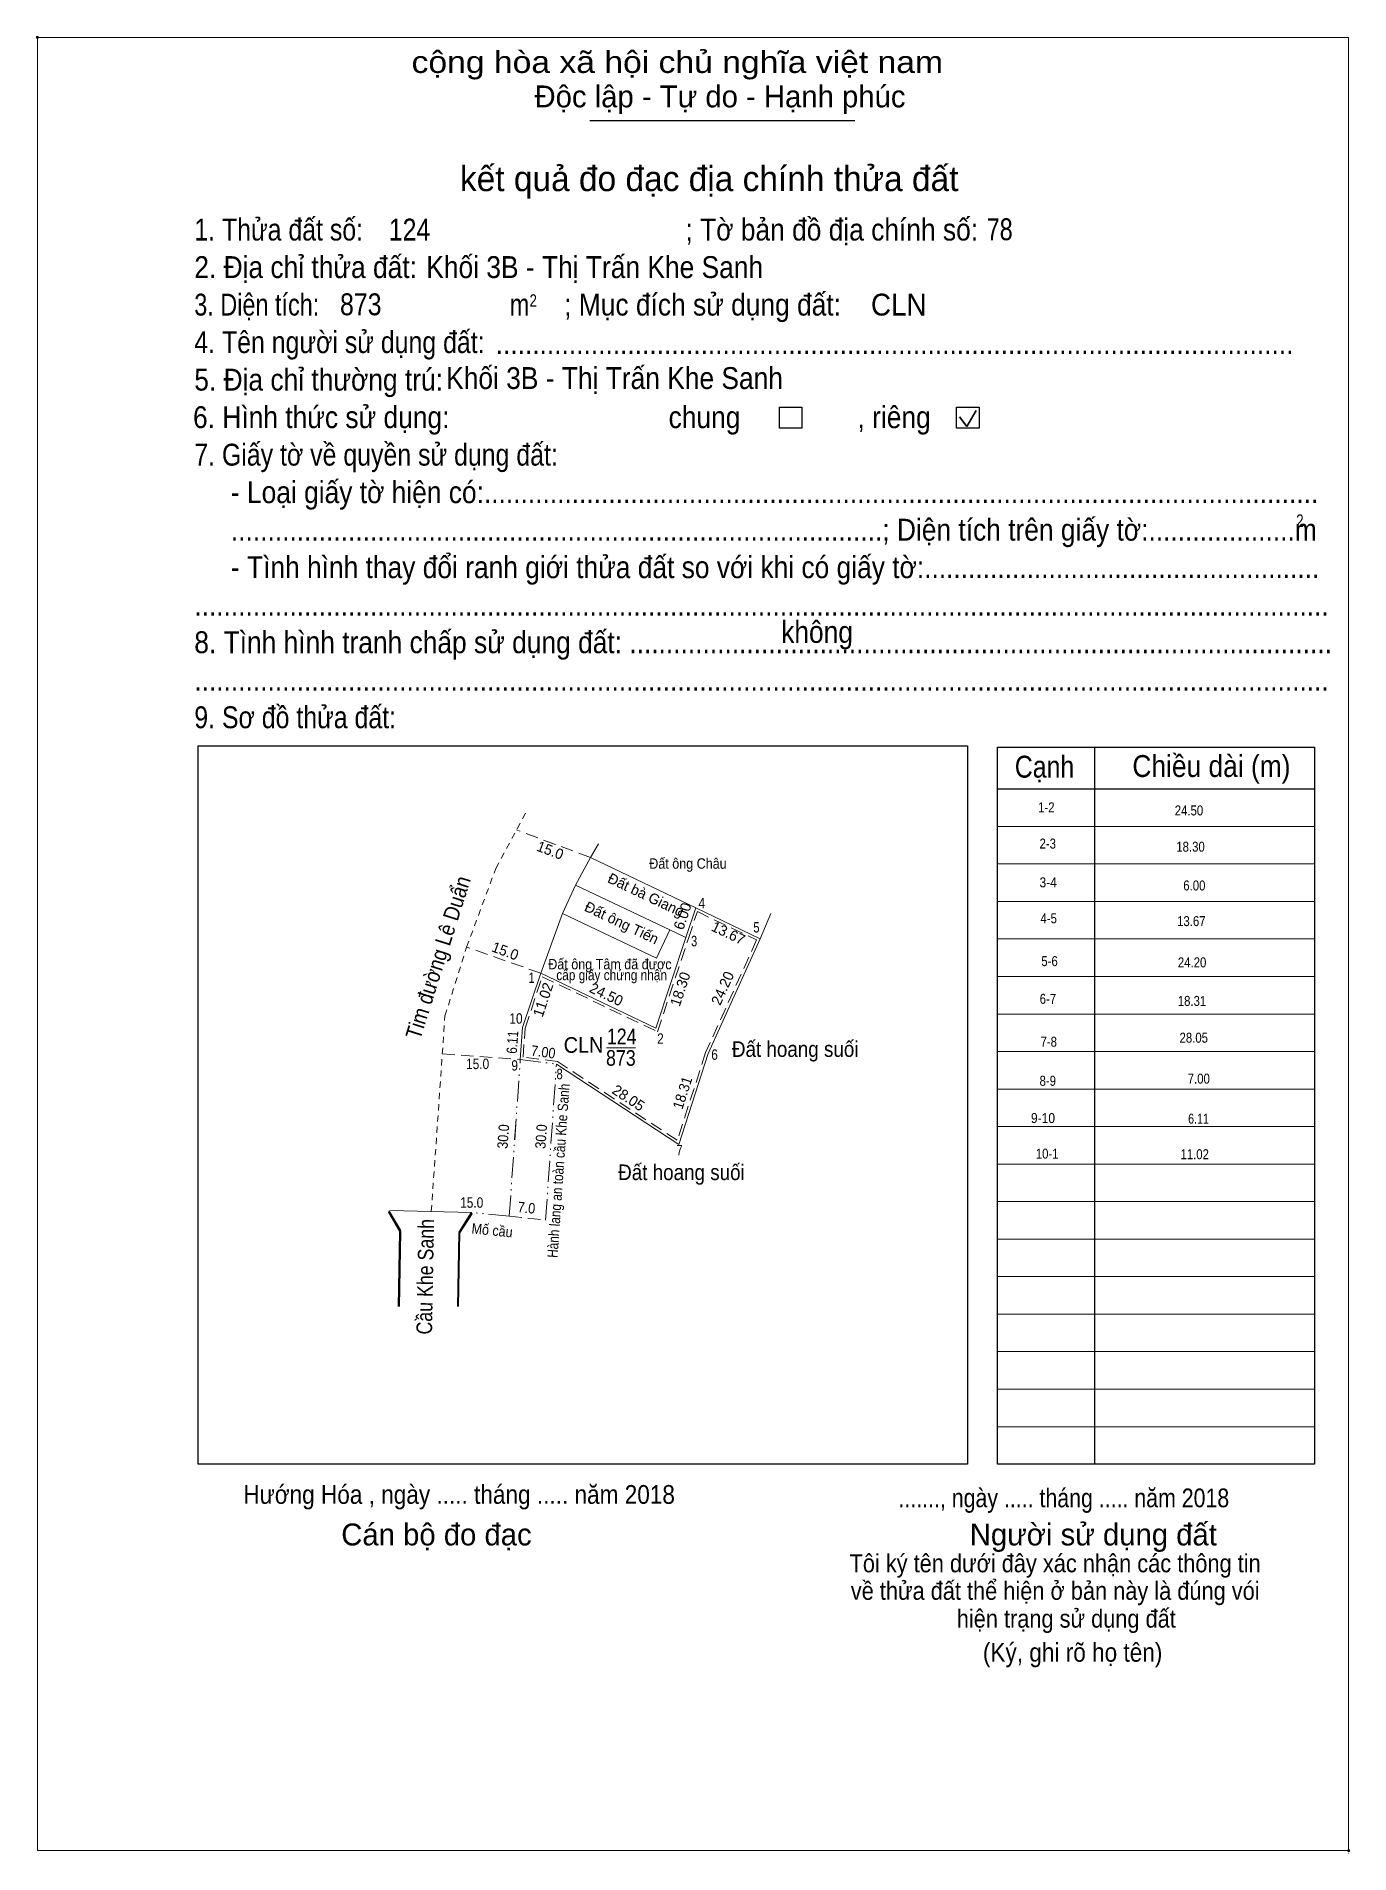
# Model space of a CAD drawing. Header units: metres. Extents: x 549959 to 551974, y 1838417 to 1838954.
# Drawn here: x 551596 to 551974, y 1838431 to 1838954 of the extents above; entities that cross this region are included whole.
import ezdxf
from ezdxf.enums import TextEntityAlignment as Align

# ---------------------------------------------------------------- set-up
doc = ezdxf.new("R2010")
doc.units = ezdxf.units.M
doc.header["$LTSCALE"] = 1.2
doc.header["$PDMODE"] = 32
doc.header["$PDSIZE"] = 0.6
for name, pattern in [('DASH_DOUBLE_DOT', [9.2, 5, -1.2, 0.3, -1.2, 0.3, -1.2]), ('DOTTED', [1.5, 0.3, -1.2]), ('MEDIUM_DASHED', [4.5, 3, -1.5]), ('SHORT_DASHED', [2.7, 1.5, -1.2])]:
    doc.linetypes.add(name, pattern=pattern)
for name, color, linetype, lineweight in [('1', 7, 'DOTTED', 13), ('10', 7, 'Continuous', 13), ('7', 7, 'Continuous', 13)]:
    doc.layers.add(name, color=color, linetype=linetype, lineweight=lineweight)
doc.layers.add('30', color=7, linetype='Continuous')
doc.layers.add('6', color=7, linetype='Continuous')

msp = doc.modelspace()

# ---------------------------------------------------------------- texts
at = {"layer": '1', "width": 0.9}
msp.add_text('Hướng Hóa , ngày ..... tháng ..... năm 2018', height=5.4, dxfattribs=at).set_placement((551655.62, 1838531.51))
at = {"layer": '10'}
for s, rotation, p in [('15.0', 339.471, (551743.419, 1838718.239)), ('Đất bà Giang', 334.537, (551770.84, 1838705.473)), ('Đất ông Tiến', 334.537, (551763.87, 1838697.427)), ('6.00', 71.625, (551783.453, 1838700.212)), ('13.67', 334.429, (551794.563, 1838694.481)), ('15.0', 339.471, (551730.479, 1838689.259)), ('11.02', 71.532, (551743.328, 1838676.165)), ('24.50', 334.513, (551759.455, 1838676.825)), ('18.30', 71.654, (551782.781, 1838679.238)), ('24.20', 65.648, (551794.928, 1838679.332)), ('28.05', 326.706, (551765.652, 1838647.136))]:
    msp.add_text(s, height=3, rotation=rotation, dxfattribs=at).set_placement(p, align=Align.CENTER)
for s, height, width, p in [('Đất ông Châu', 3, 0.9, (551783.585, 1838714.35)), ('Đất ông Tâm đã được ', 3, 0.9, (551761.63, 1838685.38)), ('cấp giấy chứng nhận', 3, 0.85, (551761.625, 1838682.26)), ('CLN', 4.5, 0.95, (551753.545, 1838661.36)), ('124', 4.5, 0.85, (551764.515, 1838663.83)), ('Đất hoang suối', 4.5, 0.9, (551814.46, 1838660.18)), ('15.0', 3, 0.85, (551723.05, 1838656.66)), ('873', 4.5, 0.85, (551764.275, 1838657.62)), ('Đất hoang suối', 4.5, 0.9, (551781.72, 1838624.71)), ('15.0', 3, 0.85, (551721.35, 1838616.74))]:
    msp.add_text(s, height=height, dxfattribs=dict(at, width=width)).set_placement(p, align=Align.CENTER)
for s, height, rotation, width, p in [('Tim đường Lê Duẩn', 4.5, 72.495, 0.9, (551713.826, 1838688.128)), ('6.11', 2.999, 85.961, 0.85, (551734.554, 1838664.309)), ('7.00', 3, 352.54, 0.9, (551741.755, 1838660.116)), ('18.31', 3, 72.09, 0.95, (551783.429, 1838649.384)), ('Hành lang an toàn cầu Khe Sanh', 3, 86.004, 0.85, (551747.799, 1838627.305)), ('30.0', 3, 86.01, 0.9, (551731.912, 1838637.156)), ('30.0', 3, 86.01, 0.9, (551742.812, 1838637.156)), ('7.0', 3, 354.094, 0.9, (551736.971, 1838615.267)), ('Cầu Khe Sanh', 4.5, 88.966, 0.85, (551710.212, 1838596.849)), ('Mố cầu', 3, 354.235, 0.9, (551727.084, 1838608.772))]:
    msp.add_text(s, height=height, rotation=rotation, dxfattribs=dict(at, width=width)).set_placement(p, align=Align.CENTER)
for s, width, p in [(' 4', 0.85, (551788.51, 1838702.96)), (' 5', 0.8, (551804.19, 1838695.99)), (' 3', 0.8, (551786.26, 1838692.04)), (' 1', 0.75, (551739.41, 1838681.47)), (' 10', 0.85, (551735.99, 1838669.74)), (' 2', 0.85, (551776.61, 1838663.94)), (' 9', 0.85, (551734.66, 1838656.22)), (' 6', 0.85, (551792.19, 1838659.34)), (' 8', 0.8, (551747.55, 1838653.76)), (' 7', 0.8, (551782.05, 1838631.84))]:
    msp.add_text(s, height=3, dxfattribs=dict(at, width=width)).set_placement(p, align=Align.RIGHT)
at = {"layer": '30'}
for s, width, p in [('1-2', 0.85, (551889.11, 1838730.59)), ('24.50', 0.85, (551931.89, 1838729.69)), ('2-3', 0.85, (551889.51, 1838720.15)), ('18.30', 0.85, (551932.34, 1838719.25)), ('3-4', 0.9, (551889.78, 1838708.99)), ('6.00', 0.85, (551932.52, 1838708.09)), ('4-5', 0.85, (551889.79, 1838698.64)), ('13.67', 0.85, (551932.57, 1838697.83)), ('5-6', 0.85, (551890.03, 1838686.31)), ('24.20', 0.85, (551932.79, 1838685.95)), ('6-7', 0.85, (551889.56, 1838675.45)), ('18.31', 0.85, (551932.76, 1838674.85)), ('7-8', 0.85, (551889.8, 1838663.1)), ('28.05', 0.85, (551933.27, 1838664.26)), ('8-9', 0.85, (551889.52, 1838651.86)), ('7.00', 0.85, (551933.81, 1838652.48)), ('9-10', 0.9, (551889.25, 1838641.13)), ('6.11', 0.8, (551933.54, 1838640.96)), ('10-1', 0.85, (551890.26, 1838630.88)), ('11.02', 0.85, (551933.54, 1838630.72))]:
    msp.add_text(s, height=2.88, dxfattribs=dict(at, width=width)).set_placement(p, align=Align.RIGHT)
at = {"layer": '6', "width": 0.95}
msp.add_text('CLN', height=6.3, dxfattribs=at).set_placement((551836.26, 1838873.6))
at = {"layer": '7'}
for s, height, width, p in [('cộng hòa xã hội chủ nghĩa việt nam', 6.3, 1.15, (551704.04, 1838943.44)), ('1. Thửa đất số:', 6.3, 0.85, (551641.5, 1838895.2)), ('124', 6.3, 0.85, (551697.48, 1838895.2)), ('; Tờ bản đồ địa chính số:', 6.3, 0.9, (551782.88, 1838895.2)), ('78', 6.3, 0.8, (551869.56, 1838895.29)), ('2. Địa chỉ thửa đất:', 6.3, 0.9, (551641.5, 1838884.4)), ('Khối 3B - Thị Trấn Khe Sanh', 6.3, 0.9, (551708.28, 1838884.4)), ('3. Diện tích:', 6.3, 0.8, (551641.5, 1838873.6)), ('873', 6.3, 0.85, (551683.44, 1838873.69)), ('m', 6.3, 0.8, (551732.3, 1838873.6)), ('2', 3.6, 0.8, (551737.98, 1838876.12)), ('; Mục đích sử dụng đất:', 6.3, 0.9, (551747.96, 1838873.6)), ('4. Tên người sử dụng đất:', 6.3, 0.85, (551641.5, 1838862.8)), ('     .............................................................................................................', 6.3, 0.9, (551717.71, 1838862.54)), ('5. Địa chỉ thường trú:', 6.3, 0.9, (551641.5, 1838852)), ('Khối 3B - Thị Trấn Khe Sanh', 6.3, 0.9, (551713.99, 1838852.45)), ('6. Hình thức sử dụng:', 6.3, 0.9, (551641.14, 1838841.2)), ('chung                , riêng', 6.3, 0.9, (551778.02, 1838841.2)), ('7. Giấy tờ về quyền sử dụng đất:', 6.3, 0.85, (551641.5, 1838830.4)), ('     - Loại giấy tờ hiện có:..................................................................................................................', 6.3, 0.9, (551641.5, 1838819.6)), ('     .........................................................................................; Diện tích trên giấy tờ:....................m', 6.3, 0.9, (551641.5, 1838808.8)), ('2', 3.6, 0.8, (551958.66, 1838812.76)), ('     - Tình hình thay đổi ranh giới thửa đất so với khi có giấy tờ:......................................................', 6.3, 0.9, (551641.5, 1838798)), ('...........................................................................................................................................................', 6.3, 0.9, (551641.5, 1838787.2)), ('không', 6.3, 0.9, (551810.42, 1838779.37)), ('8. Tình hình tranh chấp sử dụng đất: ................................................................................................', 6.3, 0.9, (551641.5, 1838776.4)), ('...........................................................................................................................................................', 6.3, 0.9, (551641.5, 1838765.6)), ('9. Sơ đồ thửa đất:', 6.3, 0.85, (551641.5, 1838754.8)), ('Chiều dài (m)', 6.3, 0.9, (551911.5, 1838740.76)), ('Cạnh', 6.3, 0.85, (551877.66, 1838740.58)), ('......., ngày ..... tháng ..... năm 2018', 5.4, 0.85, (551844.18, 1838530.52)), ('(Ký, ghi rõ họ tên)', 5.4, 0.9, (551868.48, 1838486.06))]:
    msp.add_text(s, height=height, dxfattribs=dict(at, width=width)).set_placement(p)
for s, p in [('Độc lập - Tự do - Hạnh phúc', (551739.42, 1838933.54)), ('Cán bộ đo đạc', (551683.8, 1838519.54)), ('Người sử dụng đất', (551864.7, 1838519.54))]:
    msp.add_text(s, height=6.3, dxfattribs=at).set_placement(p)
for s, height, p in [('kết quả đo đạc địa chính thửa đất', 7.2, (551789.705, 1838909.42)), ('.', 1.8, (551973.752, 1838430.8))]:
    msp.add_text(s, height=height, dxfattribs=at).set_placement(p, align=Align.CENTER)
at = {"layer": '7', "width": 0.9}
for s, p in [('Tôi ký tên dưới đây xác nhận các thông tin', (551889.265, 1838511.8)), ('về thửa đất thể hiện ở bản này là đúng vói', (551889.29, 1838503.88)), ('hiện trạng sử dụng đất', (551892.485, 1838495.87))]:
    msp.add_text(s, height=5.205, dxfattribs=at).set_placement(p, align=Align.CENTER)

# ---------------------------------------------------------------- hatches: boundary and pattern name
at = {"layer": '10'}
for points in [[(551697.61, 1838615.84), (551697.35, 1838615.4), (551700.65, 1838609.71), (551700.91, 1838610.16)], [(551697.61, 1838615.84), (551697.35, 1838615.4), (551700.65, 1838609.71), (551700.91, 1838610.16)], [(551697.61, 1838615.84), (551697.35, 1838615.4), (551700.65, 1838609.71), (551700.91, 1838610.16)], [(551697.61, 1838615.84), (551697.35, 1838615.4), (551700.65, 1838609.71), (551700.91, 1838610.16)], [(551697.61, 1838615.84), (551697.35, 1838615.4), (551700.65, 1838609.71), (551700.91, 1838610.16)], [(551697.61, 1838615.84), (551697.35, 1838615.4), (551700.65, 1838609.71), (551700.91, 1838610.16)], [(551697.61, 1838615.84), (551697.35, 1838615.4), (551700.65, 1838609.71), (551700.91, 1838610.16)], [(551697.61, 1838615.84), (551697.35, 1838615.4), (551700.65, 1838609.71), (551700.91, 1838610.16)], [(551721.45, 1838614.96), (551721.18, 1838615.41), (551717.64, 1838609.74), (551717.97, 1838609.5)], [(551721.45, 1838614.96), (551721.18, 1838615.41), (551717.64, 1838609.74), (551717.97, 1838609.5)], [(551721.45, 1838614.96), (551721.18, 1838615.41), (551717.64, 1838609.74), (551717.97, 1838609.5)], [(551721.45, 1838614.96), (551721.18, 1838615.41), (551717.64, 1838609.74), (551717.97, 1838609.5)], [(551721.45, 1838614.96), (551721.18, 1838615.41), (551717.64, 1838609.74), (551717.97, 1838609.5)], [(551721.45, 1838614.96), (551721.18, 1838615.41), (551717.64, 1838609.74), (551717.97, 1838609.5)], [(551721.45, 1838614.96), (551721.18, 1838615.41), (551717.64, 1838609.74), (551717.97, 1838609.5)], [(551721.45, 1838614.96), (551721.18, 1838615.41), (551717.64, 1838609.74), (551717.97, 1838609.5)]]:
    msp.add_hatch(color=256, dxfattribs=at).paths.add_polyline_path(points)

# ---------------------------------------------------------------- linework, layer by layer
at = {"layer": '10', "linetype": 'SHORT_DASHED'}
for p, q in [((551728.29, 1838714.46), (551737.49, 1838731.51)), ((551719.89, 1838691.79), (551728.29, 1838714.46))]:
    msp.add_line(p, q, dxfattribs=at)
at = {"layer": '10', "linetype": 'MEDIUM_DASHED'}
for p, q in [((551755.53, 1838717.56), (551734.26, 1838725.52)), ((551755.53, 1838717.56), (551734.26, 1838725.52)), ((551755.53, 1838717.56), (551734.26, 1838725.52)), ((551755.53, 1838717.56), (551734.26, 1838725.52)), ((551755.53, 1838717.56), (551734.26, 1838725.52)), ((551755.53, 1838717.56), (551734.26, 1838725.52)), ((551755.53, 1838717.56), (551734.26, 1838725.52)), ((551755.53, 1838717.56), (551734.26, 1838725.52)), ((551755.53, 1838717.56), (551734.26, 1838725.52)), ((551755.53, 1838717.56), (551734.26, 1838725.52)), ((551755.53, 1838717.56), (551734.26, 1838725.52)), ((551755.53, 1838717.56), (551737.51, 1838724.31)), ((551741.21, 1838684.28), (551719.89, 1838691.79)), ((551741.21, 1838684.28), (551719.89, 1838691.79)), ((551741.21, 1838684.28), (551719.89, 1838691.79)), ((551741.21, 1838684.28), (551719.89, 1838691.79)), ((551741.21, 1838684.28), (551719.89, 1838691.79)), ((551741.21, 1838684.28), (551719.89, 1838691.79)), ((551741.21, 1838684.28), (551719.89, 1838691.79)), ((551741.21, 1838684.28), (551719.89, 1838691.79)), ((551741.21, 1838684.28), (551719.89, 1838691.79)), ((551741.21, 1838684.28), (551719.89, 1838691.79)), ((551741.21, 1838684.28), (551719.89, 1838691.79)), ((551741.21, 1838684.28), (551719.89, 1838691.79)), ((551712.89, 1838661.02), (551735.33, 1838659.46)), ((551732.17, 1838614.3), (551742.61, 1838613.22))]:
    msp.add_line(p, q, dxfattribs=at)
at = {"layer": '10'}
for p, q in [((551755.53, 1838717.56), (551757.87, 1838721.56)), ((551755.53, 1838717.56), (551757.87, 1838721.56)), ((551755.53, 1838717.56), (551757.87, 1838721.56)), ((551755.53, 1838717.56), (551757.87, 1838721.56)), ((551755.53, 1838717.56), (551757.87, 1838721.56)), ((551755.53, 1838717.56), (551757.87, 1838721.56)), ((551755.53, 1838717.56), (551757.87, 1838721.56)), ((551755.53, 1838717.56), (551757.87, 1838721.56)), ((551755.53, 1838717.56), (551757.87, 1838721.56)), ((551755.53, 1838717.56), (551757.87, 1838721.56)), ((551751.25, 1838709.64), (551755.53, 1838717.56)), ((551751.25, 1838709.64), (551755.53, 1838717.56)), ((551751.25, 1838709.64), (551755.53, 1838717.56)), ((551751.25, 1838709.64), (551755.53, 1838717.56)), ((551751.25, 1838709.64), (551755.53, 1838717.56)), ((551751.25, 1838709.64), (551755.53, 1838717.56)), ((551751.25, 1838709.64), (551755.53, 1838717.56)), ((551751.25, 1838709.64), (551755.53, 1838717.56)), ((551751.25, 1838709.64), (551755.53, 1838717.56)), ((551751.25, 1838709.64), (551755.53, 1838717.56)), ((551751.25, 1838709.64), (551755.53, 1838717.56)), ((551751.25, 1838709.64), (551755.53, 1838717.56)), ((551751.25, 1838709.64), (551755.53, 1838717.56)), ((551751.25, 1838709.64), (551755.53, 1838717.56)), ((551755.53, 1838717.56), (551785.85, 1838703.06)), ((551755.53, 1838717.56), (551785.85, 1838703.06)), ((551755.53, 1838717.56), (551785.85, 1838703.06)), ((551755.53, 1838717.56), (551785.85, 1838703.06)), ((551755.53, 1838717.56), (551785.85, 1838703.06)), ((551755.53, 1838717.56), (551785.85, 1838703.06)), ((551755.53, 1838717.56), (551785.85, 1838703.06)), ((551755.53, 1838717.56), (551785.85, 1838703.06)), ((551755.53, 1838717.56), (551785.85, 1838703.06)), ((551755.53, 1838717.56), (551785.85, 1838703.06)), ((551755.53, 1838717.56), (551785.85, 1838703.06)), ((551755.53, 1838717.56), (551785.85, 1838703.06)), ((551755.53, 1838717.56), (551785.85, 1838703.06)), ((551747.49, 1838701.46), (551751.25, 1838709.64)), ((551747.49, 1838701.46), (551751.25, 1838709.64)), ((551747.49, 1838701.46), (551751.25, 1838709.64)), ((551747.49, 1838701.46), (551751.25, 1838709.64)), ((551747.49, 1838701.46), (551751.25, 1838709.64)), ((551747.49, 1838701.46), (551751.25, 1838709.64)), ((551747.49, 1838701.46), (551751.25, 1838709.64)), ((551747.49, 1838701.46), (551751.25, 1838709.64)), ((551747.49, 1838701.46), (551751.25, 1838709.64)), ((551747.49, 1838701.46), (551751.25, 1838709.64)), ((551747.49, 1838701.46), (551751.25, 1838709.64)), ((551747.49, 1838701.46), (551751.25, 1838709.64)), ((551747.49, 1838701.46), (551751.25, 1838709.64)), ((551747.49, 1838701.46), (551751.25, 1838709.64)), ((551741.21, 1838684.28), (551747.49, 1838701.46)), ((551741.21, 1838684.28), (551747.49, 1838701.46)), ((551741.21, 1838684.28), (551747.49, 1838701.46)), ((551741.21, 1838684.28), (551747.49, 1838701.46)), ((551741.21, 1838684.28), (551747.49, 1838701.46)), ((551741.21, 1838684.28), (551747.49, 1838701.46)), ((551741.21, 1838684.28), (551747.49, 1838701.46)), ((551741.21, 1838684.28), (551747.49, 1838701.46)), ((551741.21, 1838684.28), (551747.49, 1838701.46)), ((551741.21, 1838684.28), (551747.49, 1838701.46)), ((551741.21, 1838684.28), (551747.49, 1838701.46)), ((551741.21, 1838684.28), (551747.49, 1838701.46)), ((551747.49, 1838701.46), (551774.58, 1838688.56)), ((551747.49, 1838701.46), (551774.58, 1838688.56)), ((551747.49, 1838701.46), (551774.58, 1838688.56)), ((551747.49, 1838701.46), (551774.58, 1838688.56)), ((551804.34, 1838694.2), (551807.49, 1838701.46)), ((551778.35, 1838696.74), (551774.58, 1838688.56)), ((551778.35, 1838696.74), (551774.58, 1838688.56)), ((551778.35, 1838696.74), (551774.58, 1838688.56)), ((551778.35, 1838696.74), (551774.58, 1838688.56)), ((551778.35, 1838696.74), (551774.58, 1838688.56)), ((551778.35, 1838696.74), (551774.58, 1838688.56)), ((551804.34, 1838694.2), (551789.37, 1838661.13)), ((551804.34, 1838694.2), (551789.37, 1838661.13)), ((551735.97, 1838668.6), (551741.21, 1838684.28)), ((551741.21, 1838684.28), (551774.37, 1838668.46)), ((551741.21, 1838684.28), (551774.37, 1838668.46)), ((551741.21, 1838684.28), (551774.37, 1838668.46)), ((551741.21, 1838684.28), (551774.37, 1838668.46)), ((551741.21, 1838684.28), (551774.37, 1838668.46)), ((551741.21, 1838684.28), (551774.37, 1838668.46)), ((551741.21, 1838684.28), (551774.37, 1838668.46)), ((551741.21, 1838684.28), (551774.37, 1838668.46)), ((551741.21, 1838684.28), (551774.37, 1838668.46)), ((551741.21, 1838684.28), (551774.37, 1838668.46)), ((551741.21, 1838684.28), (551774.37, 1838668.46)), ((551741.21, 1838684.28), (551774.37, 1838668.46)), ((551741.21, 1838684.28), (551774.37, 1838668.46)), ((551741.21, 1838684.28), (551774.37, 1838668.46)), ((551735.33, 1838659.46), (551735.97, 1838668.6)), ((551760.18, 1838662.75), (551768.53, 1838662.75)), ((551780.93, 1838635), (551789.37, 1838661.13)), ((551745.75, 1838658.1), (551780.93, 1838635)), ((551697.96, 1838615.98), (551721.18, 1838615.41)), ((551700.37, 1838588.34), (551700.78, 1838609.94)), ((551700.37, 1838588.34), (551700.78, 1838609.94)), ((551717.97, 1838609.5), (551717.31, 1838588.34))]:
    msp.add_line(p, q, dxfattribs=at)
at = {"layer": '10', "linetype": 'DASH_DOUBLE_DOT'}
for p, q in [((551732.17, 1838614.3), (551735.33, 1838659.46)), ((551732.17, 1838614.3), (551735.31, 1838659.2)), ((551735.33, 1838659.46), (551745.75, 1838658.1)), ((551742.61, 1838613.22), (551745.75, 1838658.1)), ((551732.17, 1838614.3), (551721.18, 1838615.41)), ((551732.17, 1838614.3), (551721.18, 1838615.41))]:
    msp.add_line(p, q, dxfattribs=at)
at = {"layer": '10'}
for points in [[(551755.53, 1838717.56), (551785.85, 1838703.06), (551804.34, 1838694.2)], [(551751.25, 1838709.64), (551778.35, 1838696.74), (551783.01, 1838694.52)], [(551751.25, 1838709.64), (551778.35, 1838696.74), (551783.01, 1838694.52)], [(551751.25, 1838709.64), (551778.35, 1838696.74), (551783.01, 1838694.52)], [(551751.25, 1838709.64), (551778.35, 1838696.74), (551783.01, 1838694.52)], [(551751.25, 1838709.64), (551778.35, 1838696.74), (551783.01, 1838694.52)], [(551751.25, 1838709.64), (551778.35, 1838696.74), (551783.01, 1838694.52)], [(551751.25, 1838709.64), (551778.35, 1838696.74), (551783.01, 1838694.52)], [(551751.25, 1838709.64), (551778.35, 1838696.74), (551783.01, 1838694.52)], [(551751.25, 1838709.64), (551778.35, 1838696.74), (551783.01, 1838694.52)], [(551751.25, 1838709.64), (551778.35, 1838696.74), (551783.01, 1838694.52)], [(551751.25, 1838709.64), (551778.35, 1838696.74), (551783.01, 1838694.52)], [(551751.25, 1838709.64), (551778.35, 1838696.74), (551783.01, 1838694.52)], [(551751.25, 1838709.64), (551778.35, 1838696.74), (551783.01, 1838694.52)], [(551751.25, 1838709.64), (551778.35, 1838696.74), (551783.01, 1838694.52)], [(551741.21, 1838684.28), (551747.49, 1838701.46), (551774.58, 1838688.56)], [(551741.21, 1838684.28), (551747.49, 1838701.46), (551774.58, 1838688.56)], [(551785.85, 1838703.06), (551783.01, 1838694.52), (551774.37, 1838668.46)], [(551785.85, 1838703.06), (551783.01, 1838694.52), (551774.37, 1838668.46)], [(551785.85, 1838703.06), (551783.01, 1838694.52), (551774.37, 1838668.46)], [(551785.85, 1838703.06), (551783.01, 1838694.52), (551774.37, 1838668.46)], [(551785.85, 1838703.06), (551783.01, 1838694.52), (551774.37, 1838668.46)], [(551785.85, 1838703.06), (551783.01, 1838694.52), (551774.37, 1838668.46)], [(551785.85, 1838703.06), (551783.01, 1838694.52), (551774.37, 1838668.46)], [(551785.85, 1838703.06), (551783.01, 1838694.52), (551774.37, 1838668.46)], [(551785.85, 1838703.06), (551783.01, 1838694.52), (551774.37, 1838668.46)], [(551785.85, 1838703.06), (551783.01, 1838694.52), (551774.37, 1838668.46)], [(551785.85, 1838703.06), (551783.01, 1838694.52), (551774.37, 1838668.46)], [(551785.85, 1838703.06), (551783.01, 1838694.52), (551774.37, 1838668.46)], [(551785.85, 1838703.06), (551783.01, 1838694.52), (551774.37, 1838668.46)], [(551785.85, 1838703.06), (551783.01, 1838694.52), (551774.37, 1838668.46)], [(551700.55, 1838588.34), (551700.95, 1838609.94), (551700.61, 1838609.94), (551700.21, 1838588.34)], [(551700.55, 1838588.34), (551700.95, 1838609.94), (551700.61, 1838609.94), (551700.21, 1838588.34)], [(551700.55, 1838588.34), (551700.95, 1838609.94), (551700.61, 1838609.94), (551700.21, 1838588.34)], [(551700.55, 1838588.34), (551700.95, 1838609.94), (551700.61, 1838609.94), (551700.21, 1838588.34)], [(551700.55, 1838588.34), (551700.95, 1838609.94), (551700.61, 1838609.94), (551700.21, 1838588.34)], [(551700.55, 1838588.34), (551700.95, 1838609.94), (551700.61, 1838609.94), (551700.21, 1838588.34)], [(551700.55, 1838588.34), (551700.95, 1838609.94), (551700.61, 1838609.94), (551700.21, 1838588.34)], [(551700.55, 1838588.34), (551700.95, 1838609.94), (551700.61, 1838609.94), (551700.21, 1838588.34)], [(551717.58, 1838588.34), (551717.97, 1838609.62), (551717.64, 1838609.62), (551717.25, 1838588.34)], [(551717.58, 1838588.34), (551717.97, 1838609.62), (551717.64, 1838609.62), (551717.25, 1838588.34)], [(551717.58, 1838588.34), (551717.97, 1838609.62), (551717.64, 1838609.62), (551717.25, 1838588.34)], [(551717.58, 1838588.34), (551717.97, 1838609.62), (551717.64, 1838609.62), (551717.25, 1838588.34)], [(551717.58, 1838588.34), (551717.97, 1838609.62), (551717.64, 1838609.62), (551717.25, 1838588.34)], [(551717.58, 1838588.34), (551717.97, 1838609.62), (551717.64, 1838609.62), (551717.25, 1838588.34)], [(551717.58, 1838588.34), (551717.97, 1838609.62), (551717.64, 1838609.62), (551717.25, 1838588.34)], [(551717.58, 1838588.34), (551717.97, 1838609.62), (551717.64, 1838609.62), (551717.25, 1838588.34)]]:
    msp.add_lwpolyline(points, dxfattribs=at)
at = {"layer": '10', "linetype": 'MEDIUM_DASHED'}
msp.add_lwpolyline([(551741.65, 1838683.24), (551774.82, 1838667.42), (551783.71, 1838694.28), (551786.29, 1838702), (551803.35, 1838693.84), (551788.67, 1838661.4), (551780.52, 1838636.17), (551746.02, 1838658.82), (551736.12, 1838660.11), (551736.71, 1838668.45)], close=True, dxfattribs=at)
at = {"layer": '10', "linetype": 'SHORT_DASHED'}
msp.add_lwpolyline([(551709.72, 1838615.7), (551713.65, 1838672), (551719.89, 1838691.79)], dxfattribs=at)
at = {"layer": '10'}
for points in [[(551697.61, 1838615.84), (551697.35, 1838615.4), (551700.65, 1838609.71), (551700.91, 1838610.16)], [(551697.61, 1838615.84), (551697.35, 1838615.4), (551700.65, 1838609.71), (551700.91, 1838610.16)], [(551697.61, 1838615.84), (551697.35, 1838615.4), (551700.65, 1838609.71), (551700.91, 1838610.16)], [(551697.61, 1838615.84), (551697.35, 1838615.4), (551700.65, 1838609.71), (551700.91, 1838610.16)], [(551697.61, 1838615.84), (551697.35, 1838615.4), (551700.65, 1838609.71), (551700.91, 1838610.16)], [(551697.61, 1838615.84), (551697.35, 1838615.4), (551700.65, 1838609.71), (551700.91, 1838610.16)], [(551697.61, 1838615.84), (551697.35, 1838615.4), (551700.65, 1838609.71), (551700.91, 1838610.16)], [(551697.61, 1838615.84), (551697.35, 1838615.4), (551700.65, 1838609.71), (551700.91, 1838610.16)], [(551721.45, 1838614.96), (551721.18, 1838615.41), (551717.64, 1838609.74), (551717.97, 1838609.5)], [(551721.45, 1838614.96), (551721.18, 1838615.41), (551717.64, 1838609.74), (551717.97, 1838609.5)], [(551721.45, 1838614.96), (551721.18, 1838615.41), (551717.64, 1838609.74), (551717.97, 1838609.5)], [(551721.45, 1838614.96), (551721.18, 1838615.41), (551717.64, 1838609.74), (551717.97, 1838609.5)], [(551721.45, 1838614.96), (551721.18, 1838615.41), (551717.64, 1838609.74), (551717.97, 1838609.5)], [(551721.45, 1838614.96), (551721.18, 1838615.41), (551717.64, 1838609.74), (551717.97, 1838609.5)], [(551721.45, 1838614.96), (551721.18, 1838615.41), (551717.64, 1838609.74), (551717.97, 1838609.5)], [(551721.45, 1838614.96), (551721.18, 1838615.41), (551717.64, 1838609.74), (551717.97, 1838609.5)]]:
    msp.add_lwpolyline(points, close=True, dxfattribs=at)
at = {"layer": '7', "lineweight": 25}
for p, q in [((551755.3, 1838929.74), (551831.62, 1838929.74)), ((551900.56, 1838749.38), (551900.56, 1838542.92)), ((551872.66, 1838737.32), (551963.92, 1838737.32))]:
    msp.add_line(p, q, dxfattribs=at)
at = {"layer": '7', "lineweight": 35}
for p, q in [((551861.74, 1838844.42), (551863.89, 1838841.63)), ((551863.89, 1838841.63), (551866.51, 1838846.31))]:
    msp.add_line(p, q, dxfattribs=at)
at = {"layer": '7'}
for p, q in [((551872.66, 1838726.52), (551963.92, 1838726.52)), ((551872.66, 1838715.72), (551963.92, 1838715.72)), ((551872.66, 1838704.92), (551963.92, 1838704.92)), ((551872.66, 1838694.12), (551963.92, 1838694.12)), ((551872.66, 1838683.32), (551963.92, 1838683.32)), ((551872.66, 1838672.52), (551963.92, 1838672.52)), ((551872.66, 1838661.72), (551963.92, 1838661.72)), ((551872.66, 1838650.92), (551963.92, 1838650.92)), ((551872.66, 1838640.12), (551963.92, 1838640.12)), ((551872.66, 1838629.32), (551963.92, 1838629.32)), ((551872.66, 1838618.52), (551963.92, 1838618.52)), ((551872.66, 1838607.72), (551963.92, 1838607.72)), ((551872.66, 1838596.92), (551963.92, 1838596.92)), ((551872.66, 1838586.12), (551963.92, 1838586.12)), ((551872.66, 1838575.32), (551963.92, 1838575.32)), ((551872.66, 1838564.52), (551963.92, 1838564.52)), ((551872.66, 1838553.72), (551963.92, 1838553.72))]:
    msp.add_line(p, q, dxfattribs=at)
msp.add_lwpolyline([(551596.34, 1838953.68), (551973.74, 1838953.68), (551973.74, 1838431.68), (551596.34, 1838431.68)], close=True, dxfattribs=at)
at = {"layer": '7', "lineweight": 25}
for points in [[(551809.91, 1838847.21), (551816.39, 1838847.21), (551816.39, 1838841.17), (551809.91, 1838841.17)], [(551860.9, 1838847.21), (551867.38, 1838847.21), (551867.38, 1838841.17), (551860.9, 1838841.17)], [(551642.62, 1838749.74), (551864.02, 1838749.74), (551864.02, 1838542.92), (551642.62, 1838542.92)], [(551872.66, 1838749.38), (551963.92, 1838749.38), (551963.92, 1838542.92), (551872.66, 1838542.92)]]:
    msp.add_lwpolyline(points, close=True, dxfattribs=at)
at = {"layer": '7'}
for p in [(551596.34, 1838953.68), (551973.74, 1838431.68)]:
    msp.add_point(p, dxfattribs=at)

msp.set_redraw_order([(e.dxf.handle, doc.entitydb.next_handle()) for e in msp.query("TEXT MTEXT ATTDEF DIMENSION ARC_DIMENSION")])  # texts and dimensions are drawn at this point

doc.saveas('drawing.dxf')
